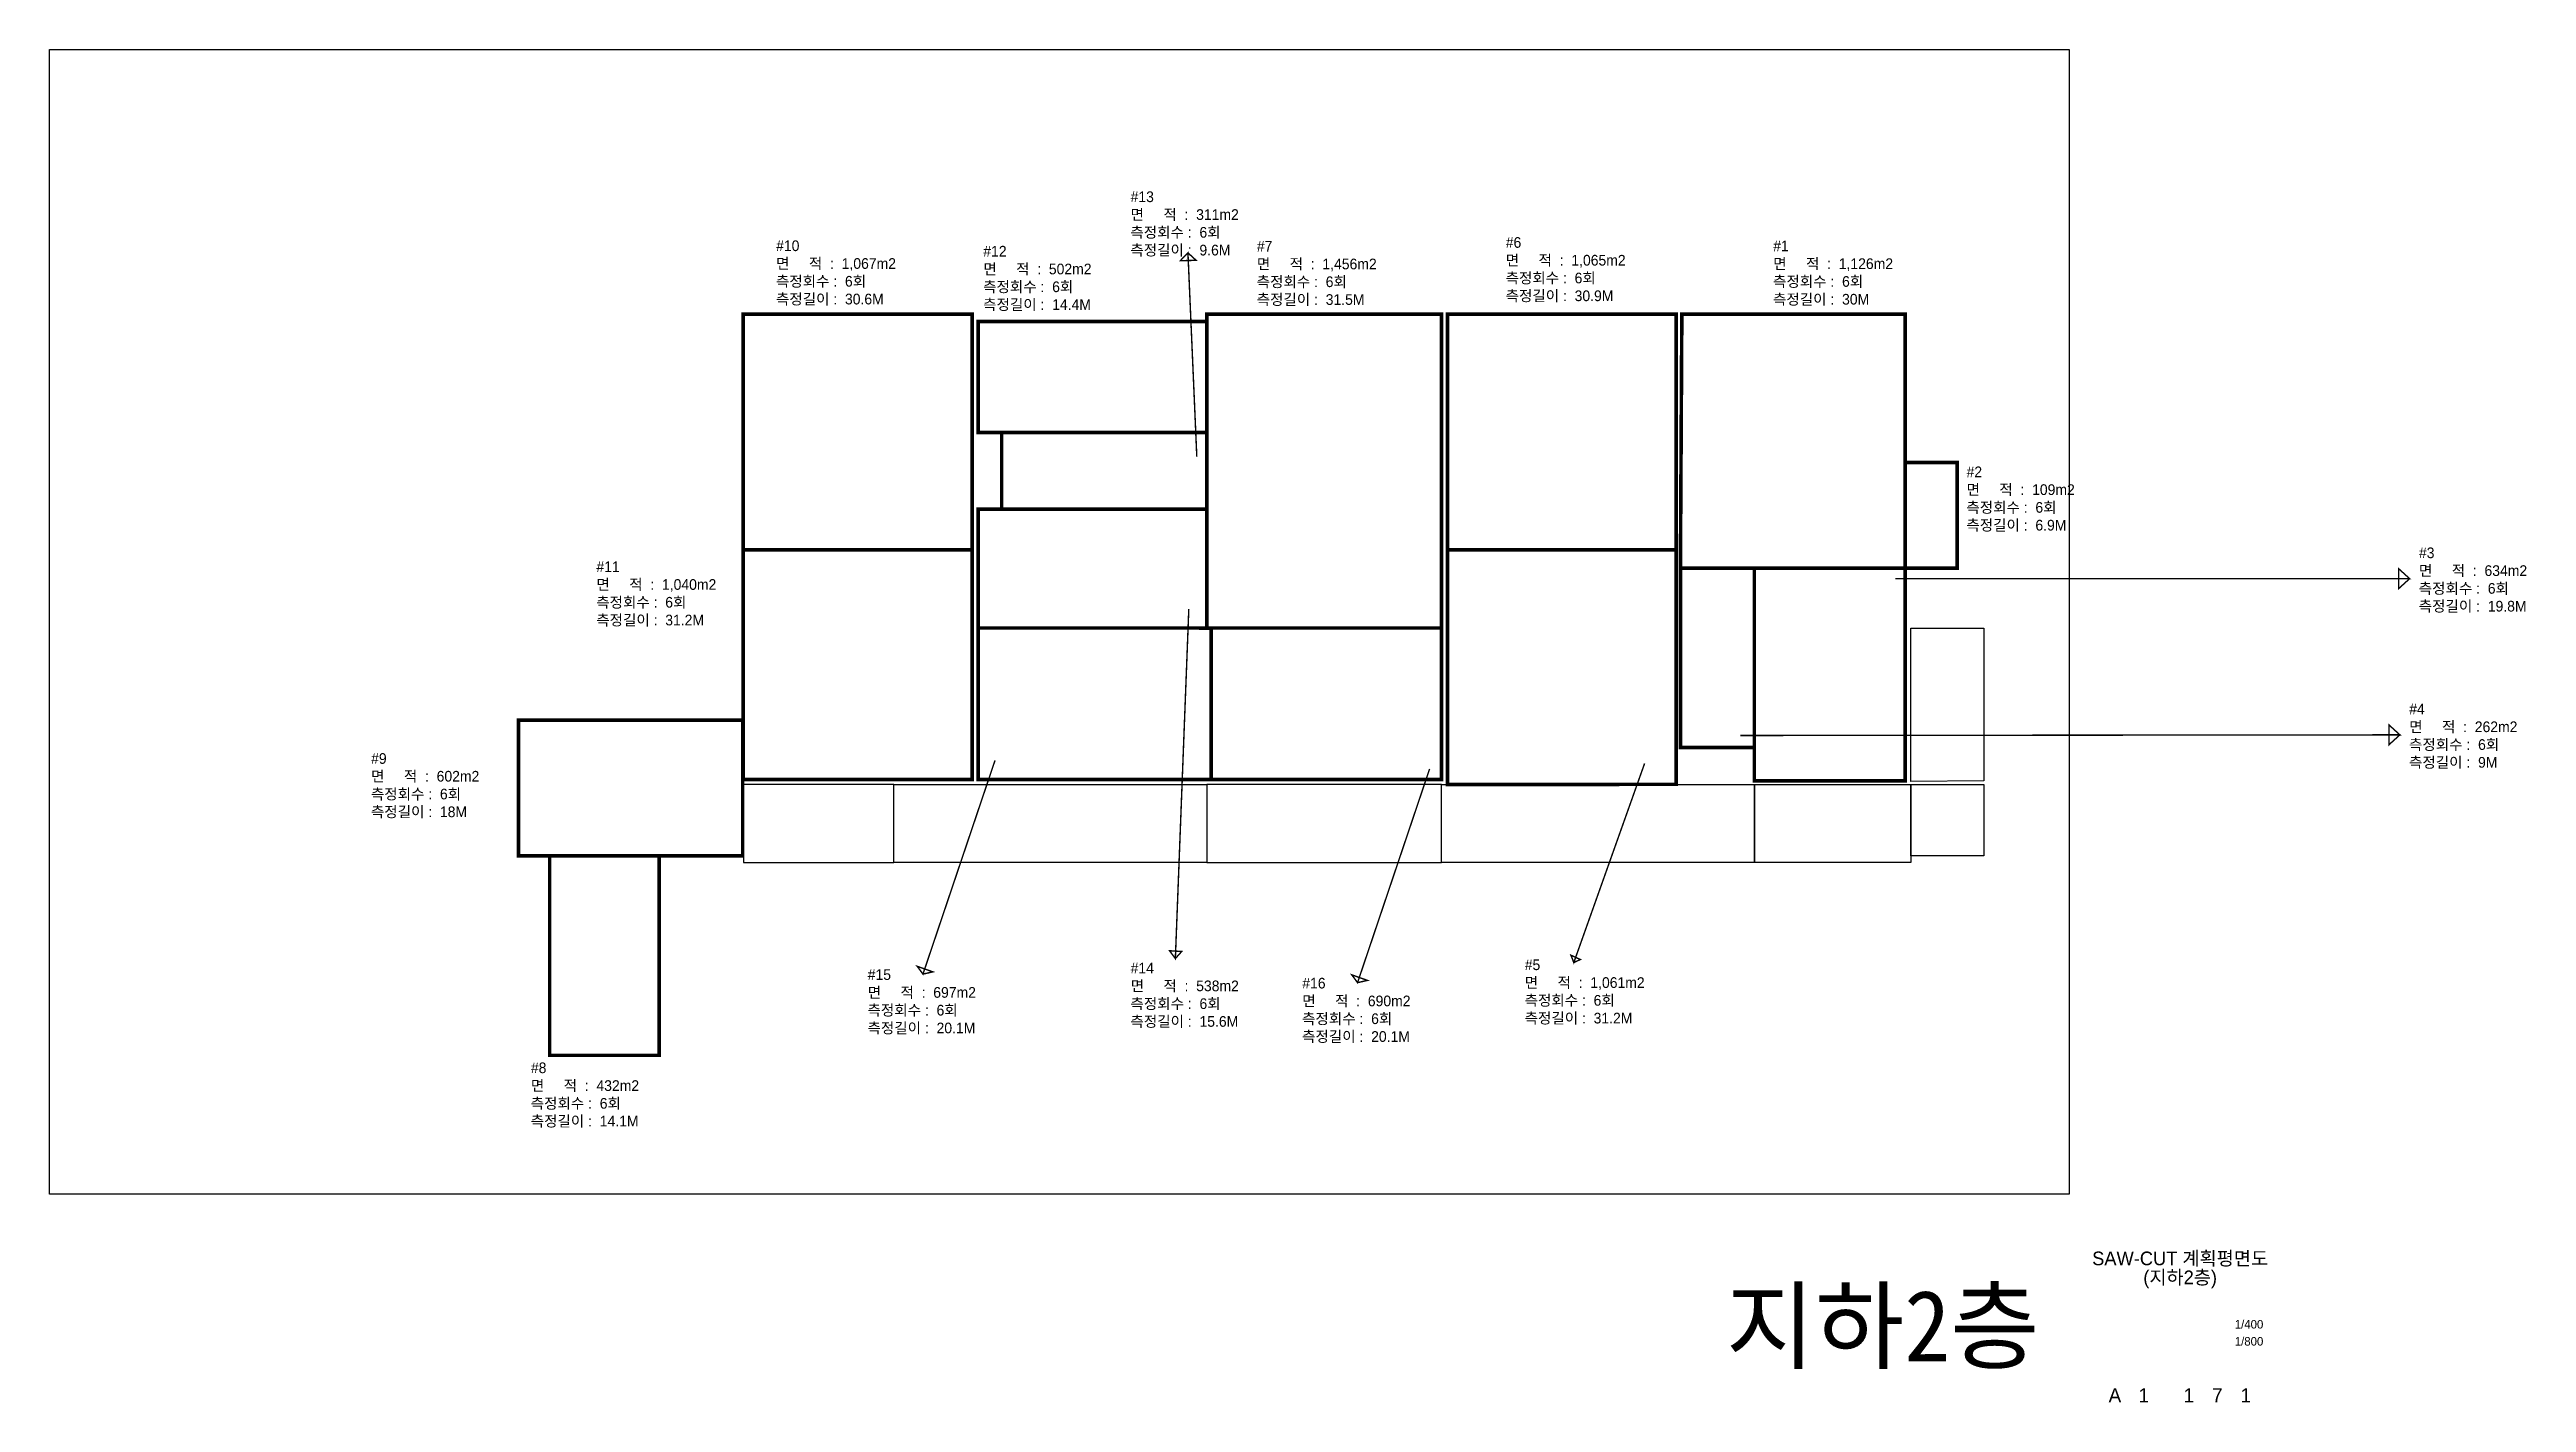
# Model space of a CAD drawing. Header units: millimetres. Extents: x 8000 to 356298, y -1144557 to 197746.
# Drawn here: x 8000 to 356298, y 7472 to 197746 of the extents above; entities that cross this region are included whole.
import ezdxf
from ezdxf.enums import TextEntityAlignment as Align

# ---------------------------------------------------------------- set-up
doc = ezdxf.new("R2010")
doc.units = ezdxf.units.MM
doc.header["$LTSCALE"] = 1000
doc.header["$MEASUREMENT"] = 0
doc.layers.get('Defpoints').update_dxf_attribs({"color": 171, "linetype": 'CONTINUOUS'})
for name, color, linetype in [('0.검수박스', 2, 'CONTINUOUS'), ('0.면적', 2, 'CONTINUOUS'), ('9-텍스트', 3, 'CONTINUOUS'), ('TEXT', 3, 'CONTINUOUS'), ('TEXT-TITLE', 6, 'CONTINUOUS'), ('TEXT-기입', 6, 'CONTINUOUS')]:
    doc.layers.add(name, color=color, linetype=linetype)
doc.styles.add('CGS', font='cgse', dxfattribs={"bigfont": 'cgs'})
doc.styles.add('RXHS', font='')
doc.styles.add('궁서체', font='GungsuhChe.ttf')
doc.styles.add('나눔바른고딕', font='')
doc.styles.get('RXHS').set_extended_font_data('HY울릉도L')
doc.styles.get('나눔바른고딕').set_extended_font_data('나눔바른고딕')

msp = doc.modelspace()

# ---------------------------------------------------------------- texts
at = {"layer": '9-텍스트', "color": 3, "char_height": 1500, "attachment_point": 1, "style": 'RXHS'}
for s, insert in [('\\pxi0.02023;{\\fGulim|b0|i0|c129|p50;#13\\P면     적  :  311m2\\P\\pi0;측정회수 :  6회\\P측정길이 :  9.6M}', (159986, 177789, 66356)), ('\\pxi0.02023;{\\fGulim|b0|i0|c129|p50;#10\\P면     적  :  1,067m2\\P\\pi0;측정회수 :  6회\\P측정길이 :  30.6M}', (110142, 170903, 0)), ('\\pxi0.02023;{\\fGulim|b0|i0|c129|p50;#7\\P면     적  :  1,456m2\\P\\pi0;측정회수 :  6회\\P측정길이 :  31.5M}', (177741, 170838, 0)), ('\\pxi0.02023;{\\fGulim|b0|i0|c129|p50;#6\\P면     적  :  1,065m2\\P\\pi0;측정회수 :  6회\\P측정길이 :  30.9M}', (212743, 171364, 0)), ('\\pxi0.02023;{\\fGulim|b0|i0|c129|p50;#1\\P면     적  :  1,126m2\\P\\pi0;측정회수 :  6회\\P측정길이 :  30M}', (250349, 170878, 0)), ('\\pxi0.02023,t13;{\\fGulim|b0|i0|c129|p50;#12\\P\\ptz;면     적  :  502m2\\P\\pi0;측정회수 :  6회\\P측정길이 :  14.4M}', (139276, 170132, 0)), ('\\pxi0.02023;{\\fGulim|b0|i0|c129|p50;#2\\P면     적  :  109m2\\P\\pi0;측정회수 :  6회\\P측정길이 :  6.9M}', (277538, 139102, 0)), ('\\pxi0.02023;{\\fGulim|b0|i0|c129|p50;#11\\P면     적  :  1,040m2\\P\\pi0;측정회수 :  6회\\P측정길이 :  31.2M}', (84873, 125760, 0)), ('\\pxi0.02023;{\\fGulim|b0|i0|c129|p50;#3\\P면     적  :  634m2\\P\\pi0;측정회수 :  6회\\P측정길이 :  19.8M}', (341151, 127713, 0)), ('\\pxi0.02023;{\\fGulim|b0|i0|c129|p50;#4\\P면     적  :  262m2\\P\\pi0;측정회수 :  6회\\P측정길이 :  9M}', (339782, 105748, 0)), ('\\pxi0.02023;{\\fGulim|b0|i0|c129|p50;#9\\P면     적  :  602m2\\P\\pi0;측정회수 :  6회\\P측정길이 :  18M}', (53188, 98791, 0)), ('\\pxi0.02023;{\\fGulim|b0|i0|c129|p50;#5\\P면     적  :  1,061m2\\P\\pi0;측정회수 :  6회\\P측정길이 :  31.2M}', (215415, 69776, 0)), ('\\pxi0.02023;{\\fGulim|b0|i0|c129|p50;#15\\P면     적  :  697m2\\P\\pi0;측정회수 :  6회\\P측정길이 :  20.1M}', (123021, 68392, 0)), ('\\pxi0.02023;{\\fGulim|b0|i0|c129|p50;#14\\P면     적  :  538m2\\P\\pi0;측정회수 :  6회\\P측정길이 :  15.6M}', (159993, 69311, 0)), ('\\pxi0.02023;{\\fGulim|b0|i0|c129|p50;#16\\P면     적  :  690m2\\P\\pi0;측정회수 :  6회\\P측정길이 :  20.1M}', (184130, 67192, 0)), ('\\pxi0.02023;{\\fGulim|b0|i0|c129|p50;#8\\P면     적  :  432m2\\P\\pi0;측정회수 :  6회\\P측정길이 :  14.1M}', (75658, 55289, 0))]:
    msp.add_mtext_dynamic_manual_height_columns(s, width=20376.87, gutter_width=1500, heights=[0], dxfattribs=dict(at, insert=insert))
at = {"layer": 'TEXT', "style": '궁서체'}
msp.add_text('지하2층', height=10000, dxfattribs=at).set_placement((287822, 23244), align=Align.TOP_RIGHT)
at = {"layer": 'TEXT-TITLE', "style": '나눔바른고딕'}
for s, p in [('SAW-CUT 계획평면도', (307600, 27733)), ('(지하2층)', (307600, 25067))]:
    msp.add_text(s, height=1920, dxfattribs=at).set_placement(p, align=Align.MIDDLE_CENTER)
at = {"layer": 'TEXT-기입', "style": '나눔바른고딕'}
for s, p in [('1/400', (315281, 17512)), ('1/800', (315281, 15112))]:
    msp.add_text(s, height=1200, dxfattribs=at).set_placement(p, align=Align.BOTTOM_LEFT)
at = {"layer": 'TEXT-기입', "style": 'CGS'}
for s, p in [('A', (298431, 8472)), ('1', (302481, 8472)), ('1', (308831, 8472)), ('7', (312831, 8472)), ('1', (316831, 8472))]:
    msp.add_text(s, height=2000, dxfattribs=at).set_placement(p, align=Align.MIDDLE_CENTER)

# ---------------------------------------------------------------- linework, layer by layer
at = {"layer": '0.검수박스', "color": 1, "ltscale": 10000, "const_width": 200}
for points in [[(169324, 140502), (168079, 169153), (167017, 168056), (169236, 168093), (168079, 169153)], [(267536, 123329), (339868, 123329), (338322, 124736), (338322, 121923), (339868, 123329)], [(168199, 119045), (166309, 69902), (165498, 71000), (167201, 70898), (166309, 69902)], [(245763, 101273), (338499, 101364), (336954, 102771), (336954, 99958), (338499, 101364)], [(140951, 97771), (130819, 67715), (130008, 68813), (132212, 68031), (130819, 67715)], [(202061, 96571), (191929, 66515), (191118, 67613), (193321, 66831), (191929, 66515)], [(232293, 97341), (222338, 69341), (221934, 70374), (223260, 69767), (222338, 69341)]]:
    msp.add_lwpolyline(points, dxfattribs=at)
at = {"layer": '0.검수박스', "ltscale": 10000, "const_width": 500}
for points in [[(138580, 159491), (170730, 159491), (170730, 143891), (138580, 143891)], [(141880, 143891), (170730, 143891), (170730, 133116), (141880, 133116)], [(170730, 133116), (138580, 133116), (138580, 116391), (170730, 116391)], [(73930, 103441), (105473, 103441), (105473, 84357), (73930, 84357)], [(93730, 84341), (78328, 84341), (78328, 56291), (93730, 56291)]]:
    msp.add_lwpolyline(points, close=True, dxfattribs=at)
at = {"layer": '0.면적', "ltscale": 10000, "const_width": 500}
for points in [[(137723, 160530), (105530, 160530), (105530, 127391), (137723, 127391)], [(170738, 160530), (203730, 160530), (203730, 116391), (170738, 116391)], [(204580, 160541), (236717, 160530), (236717, 127391), (204580, 127391)], [(237530, 160521), (268930, 160521), (268930, 124791), (237330, 124791)], [(268930, 139653), (276255, 139653), (276255, 124791), (268930, 124791)], [(137723, 127391), (105530, 127391), (105530, 95091), (137723, 95091)], [(204580, 127391), (236717, 127391), (236739, 94399), (204580, 94391)], [(247730, 99591), (237330, 99591), (237330, 124791), (247730, 124791)], [(247730, 94891), (268930, 94891), (268930, 124791), (247730, 124791)], [(138580, 116391), (171330, 116383), (171330, 95091), (138580, 95091)], [(171330, 116391), (203730, 116391), (203730, 95091), (171330, 95091)]]:
    msp.add_lwpolyline(points, close=True, dxfattribs=at)
at = {"layer": '0.면적', "ltscale": 10000}
for points in [[(269730, 116391), (279980, 116391), (279980, 94891), (269730, 94816)], [(126730, 94391), (105601, 94391), (105601, 83420), (126730, 83420)], [(126730, 94391), (170730, 94391), (170730, 83391), (126730, 83391)], [(170730, 83391), (203730, 83391), (203730, 94391), (170730, 94391)], [(203730, 94391), (247730, 94391), (247730, 83391), (203730, 83391)], [(247730, 94391), (269730, 94391), (269730, 83391), (247730, 83391)], [(269730, 94391), (279980, 94391), (279980, 84341), (269730, 84341)]]:
    msp.add_lwpolyline(points, close=True, dxfattribs=at)
at = {"layer": 'Defpoints', "ltscale": 10000}
msp.add_lwpolyline([(292000, 36778), (8000, 36778), (8000, 197746), (292000, 197746)], close=True, dxfattribs=at)

msp.set_redraw_order([(e.dxf.handle, doc.entitydb.next_handle()) for e in msp.query("TEXT MTEXT ATTDEF DIMENSION ARC_DIMENSION")])  # texts and dimensions are drawn at this point

doc.saveas('drawing.dxf')
